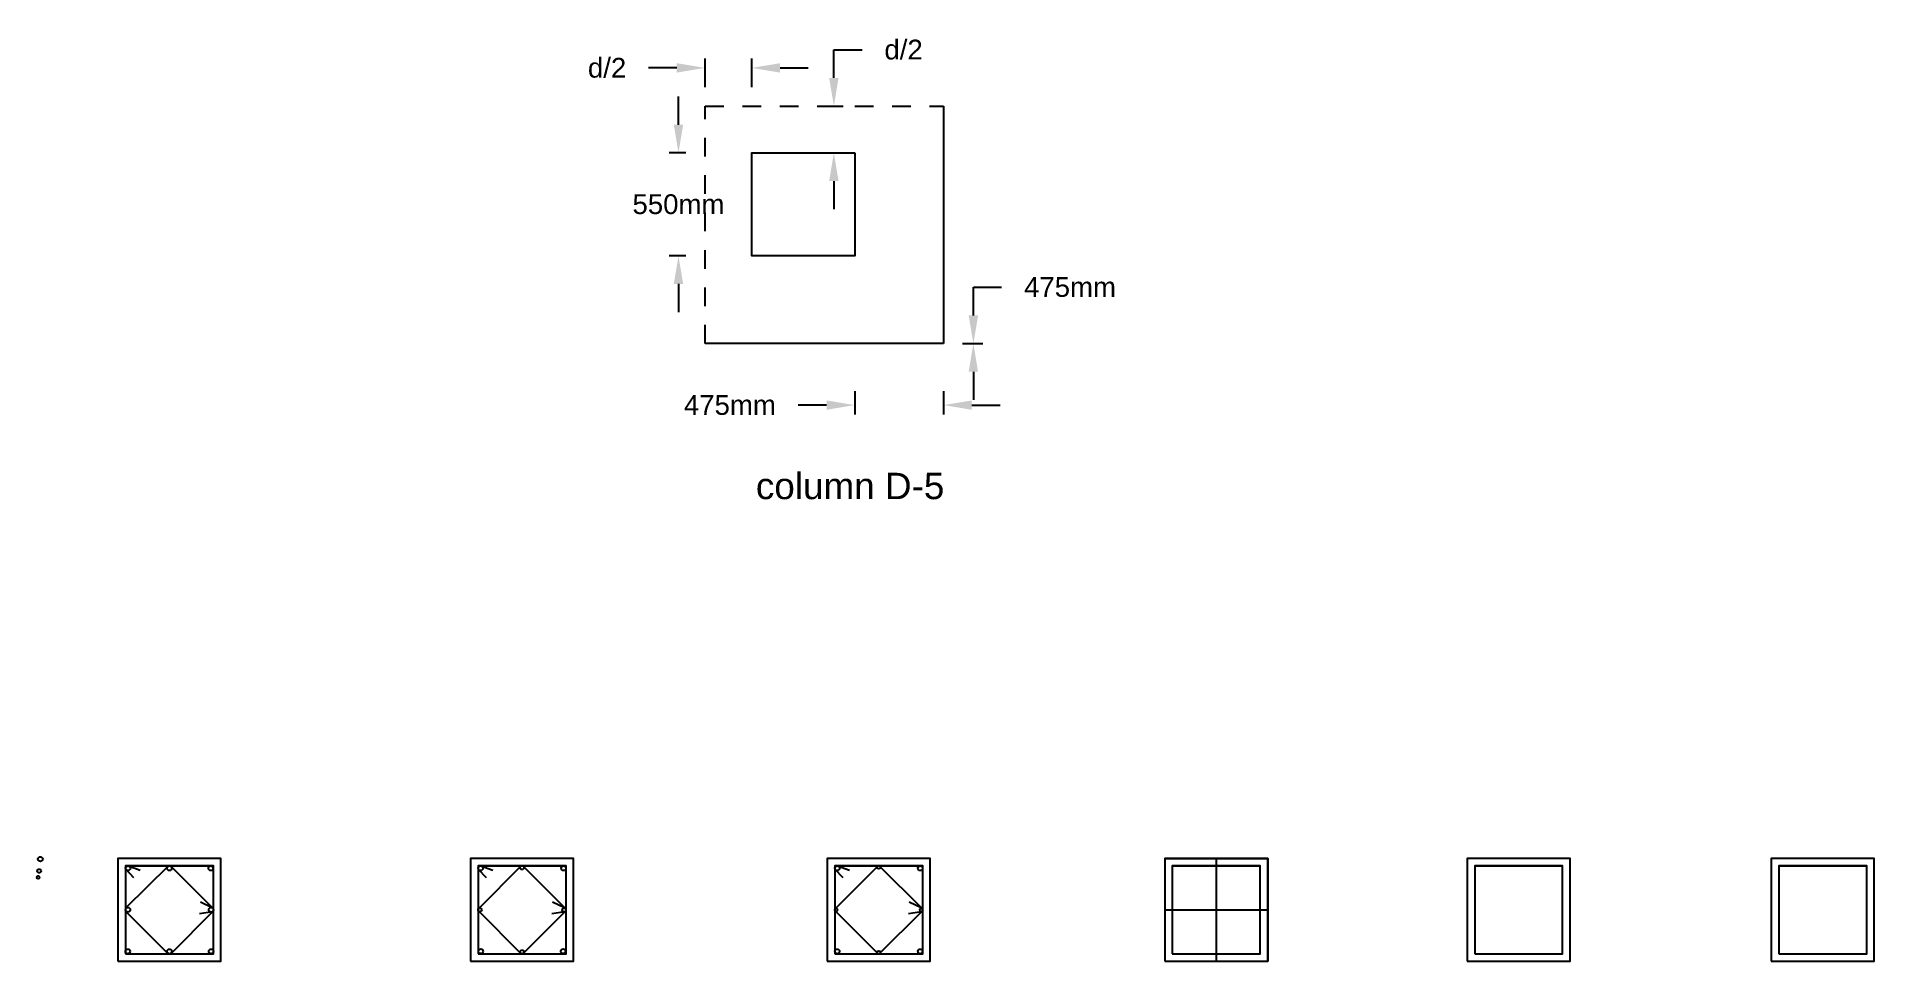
# Model space of a CAD drawing. Header units: metres. Extents: x 3 to 189, y -54 to 67.
# Drawn here: x 92.7 to 102.51, y 4.14 to 9.08 of the extents above; entities that cross this region are included whole.
import ezdxf

# ---------------------------------------------------------------- set-up
doc = ezdxf.new("R2010")
doc.units = ezdxf.units.M
doc.header["$LTSCALE"] = 0.015
doc.header["$MEASUREMENT"] = 0
doc.linetypes.add('DASHED2', pattern=[0.375, 0.25, -0.125])
doc.styles.get("Standard").update_dxf_attribs({"font": 'arial.ttf'})
doc.dimstyles.get("Standard").update_dxf_attribs({"dimscale": 1.005, "dimtxt": 0.105, "dimasz": 0.15, "dimexe": 0.05, "dimexo": 0.1, "dimgap": 0.125, "dimtad": 0, "dimtih": 1, "dimtoh": 1, "dimdec": 4, "dimzin": 0, "dimdsep": 46, "dimtxsty": 'Standard', "dimcen": 0.115, "dimadec": 3, "dimazin": 0, "dimtfac": 1, "dimtdec": 4, "dimtofl": 0, "dimtmove": 0, "dimatfit": 3, "dimfxl": 1, "dimfxlon": 1, "dimtolj": 1, "dimtzin": 0, "dimarcsym": 0})

msp = doc.modelspace()

# ---------------------------------------------------------------- texts
at = {"linetype": 'Continuous', "insert": (96.53856, 6.75336), "char_height": 0.141024, "attachment_point": 1}
msp.add_mtext_dynamic_manual_height_columns('column D-5', width=2.5232685, gutter_width=0.70512, heights=[0], dxfattribs=at)

# ---------------------------------------------------------------- blocks, each defined once
blk = doc.blocks.new('*D99')
at = {"color": 0, "lineweight": -2, "ltscale": 0.01, "transparency": 16777216}
for p, q in [((96.2668, 8.8137), (96.2668, 8.9676)), ((96.5168, 8.8137), (96.5168, 8.9676)), ((96.116, 8.9174), (95.9653, 8.9174)), ((96.6675, 8.9174), (96.8183, 8.9174))]:
    blk.add_line(p, q, dxfattribs=at)
at = {"color": 0, "ltscale": 0.01, "transparency": 16777216}
for points in [[(96.116, 8.9425), (96.116, 8.8923), (96.2668, 8.9174)], [(96.6675, 8.9425), (96.6675, 8.8923), (96.5168, 8.9174)]]:
    blk.add_solid(points, dxfattribs=at)
at = {"layer": 'Defpoints', "color": 0, "ltscale": 0.01, "transparency": 16777216}
for p in [(96.2668, 8.9174), (96.2668, 8.7132), (96.5168, 8.7132)]:
    blk.add_point(p, dxfattribs=at)
at = {"color": 0, "ltscale": 0.01, "transparency": 16777216, "insert": (95.7436, 8.9174), "char_height": 0.10552, "attachment_point": 5}
blk.add_mtext('\\A1;d/2', dxfattribs=at)
blk = doc.blocks.new('*D98')
at = {"color": 0, "lineweight": -2, "ltscale": 0.01, "transparency": 16777216}
for p, q in [((96.9554, 8.8639), (96.9554, 9.0147)), ((96.9554, 9.0147), (97.1061, 9.0147)), ((96.9554, 8.7132), (97.0056, 8.7132)), ((96.9554, 8.4632), (97.0056, 8.4632)), ((96.9554, 8.3124), (96.9554, 8.1617))]:
    blk.add_line(p, q, dxfattribs=at)
at = {"color": 0, "ltscale": 0.01, "transparency": 16777216}
for points in [[(96.9302, 8.8639), (96.9805, 8.8639), (96.9554, 8.7132)], [(96.9302, 8.3124), (96.9805, 8.3124), (96.9554, 8.4632)]]:
    blk.add_solid(points, dxfattribs=at)
at = {"layer": 'Defpoints', "color": 0, "ltscale": 0.01, "transparency": 16777216}
for p in [(96.8805, 8.7132), (96.9554, 8.7132), (96.8805, 8.4632)]:
    blk.add_point(p, dxfattribs=at)
at = {"color": 0, "ltscale": 0.01, "transparency": 16777216, "insert": (97.3278, 9.0147), "char_height": 0.10552, "attachment_point": 5}
blk.add_mtext('\\A1;d/2', dxfattribs=at)
blk = doc.blocks.new('*D100')
at = {"color": 0, "lineweight": -2, "ltscale": 0.01, "transparency": 16777216}
for p, q in [((97.7008, 7.5947), (97.7008, 7.7455)), ((97.7008, 7.7455), (97.8515, 7.7455)), ((97.6423, 7.444), (97.751, 7.444)), ((97.6423, 7.444), (97.751, 7.444)), ((97.7008, 7.2932), (97.7008, 7.1425))]:
    blk.add_line(p, q, dxfattribs=at)
at = {"color": 0, "ltscale": 0.01, "transparency": 16777216}
for points in [[(97.6756, 7.5947), (97.7259, 7.5947), (97.7008, 7.444)], [(97.6756, 7.2932), (97.7259, 7.2932), (97.7008, 7.444)]]:
    blk.add_solid(points, dxfattribs=at)
at = {"layer": 'Defpoints', "color": 0, "ltscale": 0.01, "transparency": 16777216}
for p in [(97.5418, 7.444), (97.5418, 7.444), (97.7008, 7.444)]:
    blk.add_point(p, dxfattribs=at)
at = {"color": 0, "ltscale": 0.01, "transparency": 16777216, "insert": (98.2172, 7.7455), "char_height": 0.10552, "attachment_point": 5}
blk.add_mtext('\\A1;475mm', dxfattribs=at)
blk = doc.blocks.new('*D97')
at = {"color": 0, "lineweight": -2, "ltscale": 0.01, "transparency": 16777216}
for p, q in [((97.0668, 7.1889), (97.0668, 7.0647)), ((97.5418, 7.1889), (97.5418, 7.0647)), ((96.916, 7.115), (96.7653, 7.115)), ((97.6925, 7.115), (97.8433, 7.115))]:
    blk.add_line(p, q, dxfattribs=at)
at = {"color": 0, "ltscale": 0.01, "transparency": 16777216}
for points in [[(96.916, 7.1401), (96.916, 7.0898), (97.0668, 7.115)], [(97.6925, 7.1401), (97.6925, 7.0898), (97.5418, 7.115)]]:
    blk.add_solid(points, dxfattribs=at)
at = {"layer": 'Defpoints', "color": 0, "ltscale": 0.01, "transparency": 16777216}
for p in [(97.0668, 7.2894), (97.5418, 7.2894), (97.0668, 7.115)]:
    blk.add_point(p, dxfattribs=at)
at = {"color": 0, "ltscale": 0.01, "transparency": 16777216, "insert": (96.3996, 7.115), "char_height": 0.10552, "attachment_point": 5}
blk.add_mtext('\\A1;475mm', dxfattribs=at)
blk = doc.blocks.new('*D96')
at = {"color": 0, "lineweight": -2, "ltscale": 0.01, "transparency": 16777216}
for p, q in [((96.1249, 8.6139), (96.1249, 8.7647)), ((96.1651, 8.4632), (96.0747, 8.4632)), ((96.1651, 7.9132), (96.0747, 7.9132)), ((96.1249, 7.7624), (96.1249, 7.6117))]:
    blk.add_line(p, q, dxfattribs=at)
at = {"color": 0, "ltscale": 0.01, "transparency": 16777216}
for points in [[(96.0998, 8.6139), (96.15, 8.6139), (96.1249, 8.4632)], [(96.0998, 7.7624), (96.15, 7.7624), (96.1249, 7.9132)]]:
    blk.add_solid(points, dxfattribs=at)
at = {"layer": 'Defpoints', "color": 0, "ltscale": 0.01, "transparency": 16777216}
for p in [(96.2656, 8.4632), (96.1249, 7.9132), (96.2656, 7.9132)]:
    blk.add_point(p, dxfattribs=at)
at = {"color": 0, "ltscale": 0.01, "transparency": 16777216, "insert": (96.1249, 8.1882), "char_height": 0.10552, "attachment_point": 5}
blk.add_mtext('\\A1;550mm', dxfattribs=at)

# ---------------------------------------------------------------- dimensions: what is measured, and where the dimension line sits
at = {"ltscale": 0.01}
for base, p1, p2, text, picture, middle in [((96.95537, 8.71317), (96.8805, 8.46317), (96.8805, 8.71317), 'd/2', '*D98', (97.3278, 9.01467)), ((96.1249, 7.91317), (96.26559, 8.46317), (96.26559, 7.91317), '550mm', '*D96', (96.1249, 8.18817)), ((97.70075, 7.44396), (97.54178, 7.44396), (97.54178, 7.44396), '475mm', '*D100', (98.21722, 7.74546))]:
    dim = msp.add_linear_dim(base=base, p1=p1, p2=p2, angle=270, text=text, dimstyle='Standard', override={"dimpost": 'm'}, dxfattribs=at)
    dim.commit()
    dim.dimension.update_dxf_attribs({"geometry": picture, "text_midpoint": middle})
for base, p1, p2, text, picture, middle in [((96.26678, 8.91739), (96.51678, 8.71317), (96.26678, 8.71317), 'd/2', '*D99', (95.7436, 8.91739)), ((97.06678, 7.11497), (97.54178, 7.28944), (97.06678, 7.28944), '475mm', '*D97', (96.39956, 7.11497))]:
    dim = msp.add_linear_dim(base=base, p1=p1, p2=p2, text=text, dimstyle='Standard', override={"dimpost": 'm'}, dxfattribs=at)
    dim.commit()
    dim.dimension.update_dxf_attribs({"geometry": picture, "text_midpoint": middle})

# ---------------------------------------------------------------- linework, layer by layer
at = {"linetype": 'DASHED2', "ltscale": 0.01}
for p, q in [((96.26678, 7.44396), (96.26678, 8.71317)), ((96.26678, 8.71317), (97.54178, 8.71317))]:
    msp.add_line(p, q, dxfattribs=at)
at = {"ltscale": 0.01}
for p, q in [((97.54178, 8.71317), (97.54178, 7.44396)), ((97.54178, 7.44396), (96.26678, 7.44396)), ((93.39953, 4.65233), (93.17012, 4.42548)), ((93.17012, 4.63549), (93.21316, 4.58938)), ((93.18605, 4.65233), (93.2491, 4.62901)), ((93.64012, 4.42229), (93.41132, 4.65233)), ((95.01405, 4.69233), (95.01405, 4.14233)), ((95.05405, 4.65233), (95.52405, 4.65233)), ((95.28419, 4.65233), (95.05405, 4.42161)), ((95.05405, 4.63527), (95.09675, 4.58938)), ((95.06964, 4.65233), (95.13269, 4.62901)), ((95.52253, 4.42229), (95.29373, 4.65233)), ((95.52405, 4.18233), (95.52405, 4.65233)), ((97.19144, 4.65233), (96.95988, 4.42018)), ((96.95988, 4.63527), (97.00257, 4.58938)), ((96.97547, 4.65233), (97.03852, 4.62901)), ((97.42836, 4.42229), (97.19816, 4.65233)), ((97.46988, 4.14233), (97.46988, 4.69233)), ((98.72374, 4.69233), (99.27374, 4.69233)), ((98.99874, 4.69233), (98.99874, 4.14233)), ((99.27374, 4.69233), (99.27374, 4.14233)), ((93.63405, 4.42839), (93.57028, 4.45795)), ((95.51647, 4.42839), (95.45269, 4.45795)), ((97.42229, 4.42839), (97.35852, 4.45795)), ((93.17012, 4.40975), (93.39812, 4.18233)), ((93.41319, 4.18233), (93.64012, 4.41138)), ((93.635, 4.40621), (93.56518, 4.39553)), ((95.05405, 4.41281), (95.28487, 4.18233)), ((95.29335, 4.18233), (95.52253, 4.41138)), ((95.51742, 4.40621), (95.44759, 4.39553)), ((96.95988, 4.41371), (97.19147, 4.18233)), ((97.19819, 4.18233), (97.42836, 4.41138)), ((97.42324, 4.40621), (97.35341, 4.39553)), ((98.72374, 4.41733), (99.27374, 4.41733)), ((93.40512, 4.18233), (93.40512, 4.18233))]:
    msp.add_line(p, q, dxfattribs=at)
for p, q in [((93.17012, 4.65233), (93.64012, 4.65233)), ((95.05405, 4.65233), (95.52405, 4.65233)), ((96.95988, 4.65233), (97.42988, 4.65233)), ((98.76374, 4.65233), (99.23374, 4.65233)), ((100.37938, 4.65233), (100.84938, 4.65233)), ((102.00447, 4.65233), (102.47447, 4.65233))]:
    msp.add_line(p, q)
at = {"linetype": 'Continuous'}
msp.add_lwpolyline([(97.06678, 8.46317), (97.06678, 7.91317), (96.51678, 7.91317), (96.51678, 8.46317)], close=True, dxfattribs=at)
for points in [[(93.13012, 4.14233), (93.68012, 4.14233), (93.68012, 4.69233), (93.13012, 4.69233)], [(93.17012, 4.18233), (93.64012, 4.18233), (93.64012, 4.65233), (93.17012, 4.65233)], [(95.01405, 4.14233), (95.56405, 4.14233), (95.56405, 4.69233), (95.01405, 4.69233)], [(95.05405, 4.18233), (95.52405, 4.18233), (95.52405, 4.65233), (95.05405, 4.65233)], [(96.91988, 4.14233), (97.46988, 4.14233), (97.46988, 4.69233), (96.91988, 4.69233)], [(96.95988, 4.18233), (97.42988, 4.18233), (97.42988, 4.65233), (96.95988, 4.65233)], [(98.72374, 4.14233), (99.27374, 4.14233), (99.27374, 4.69233), (98.72374, 4.69233)], [(98.76374, 4.18233), (99.23374, 4.18233), (99.23374, 4.65233), (98.76374, 4.65233)], [(100.33938, 4.14233), (100.88938, 4.14233), (100.88938, 4.69233), (100.33938, 4.69233)], [(100.37938, 4.18233), (100.84938, 4.18233), (100.84938, 4.65233), (100.37938, 4.65233)], [(101.96447, 4.14233), (102.51447, 4.14233), (102.51447, 4.69233), (101.96447, 4.69233)], [(102.00447, 4.18233), (102.47447, 4.18233), (102.47447, 4.65233), (102.00447, 4.65233)]]:
    msp.add_lwpolyline(points, close=True)
at = {"ltscale": 0.01}
for centre, radius in [((92.70912, 4.62496), 0.01), ((92.7152, 4.68822), 0.0125), ((93.18361, 4.63983), 0.0125), ((93.40512, 4.63983), 0.0125), ((93.62564, 4.63983), 0.0125), ((95.06743, 4.63983), 0.0125), ((95.28905, 4.64266), 0.01), ((95.51117, 4.63983), 0.0125), ((96.97361, 4.63983), 0.0125), ((97.19488, 4.64433), 0.008), ((97.41703, 4.63983), 0.0125), ((92.70402, 4.59058), 0.008), ((93.18349, 4.41733), 0.0125), ((93.62762, 4.41733), 0.0125), ((95.06405, 4.41733), 0.01), ((95.5139, 4.41642), 0.01), ((96.96789, 4.41704), 0.008), ((97.42229, 4.41656), 0.008), ((93.18207, 4.19483), 0.0125), ((93.40512, 4.19483), 0.0125), ((93.62723, 4.19483), 0.0125), ((95.06859, 4.19581), 0.0125), ((95.28905, 4.19233), 0.01), ((95.50877, 4.19567), 0.0125), ((96.97343, 4.19527), 0.0125), ((97.19488, 4.19026), 0.008), ((97.4164, 4.19502), 0.0125)]:
    msp.add_circle(centre, radius, dxfattribs=at)

msp.set_redraw_order([(e.dxf.handle, doc.entitydb.next_handle()) for e in msp.query("TEXT MTEXT ATTDEF DIMENSION ARC_DIMENSION")])  # texts and dimensions are drawn at this point

doc.saveas('drawing.dxf')
